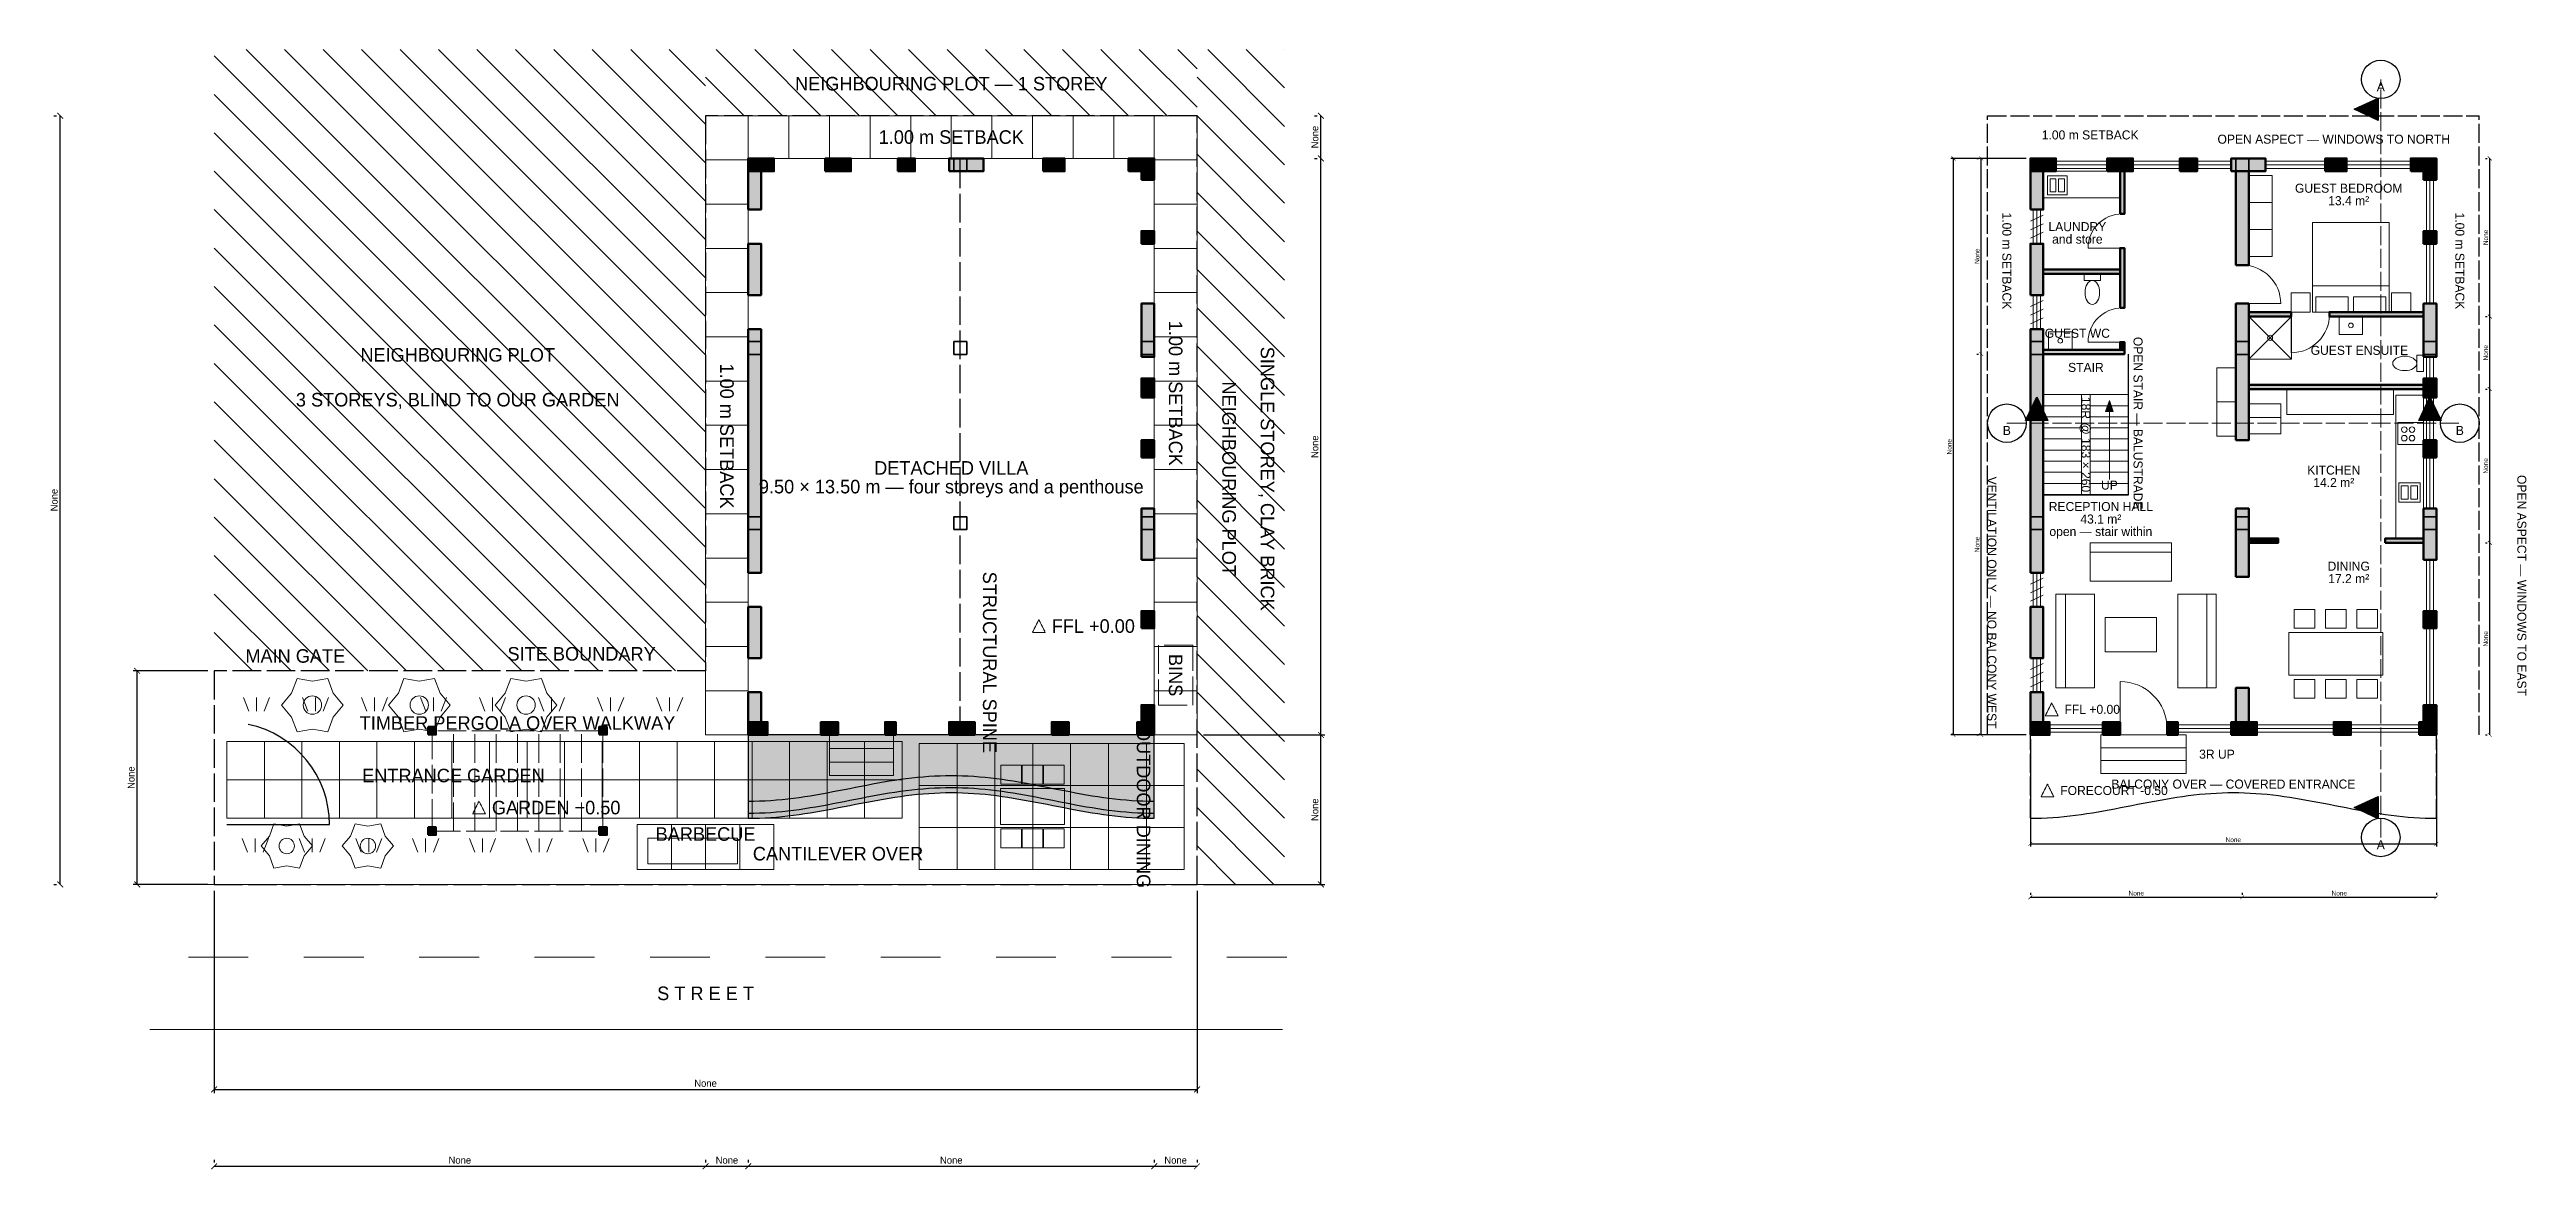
# Model space of a CAD drawing. Header units: millimetres. Extents: x -3851 to 506847, y -6675 to 35120.
# Drawn here: x -3851 to 54109, y -6675 to 19550 of the extents above; entities that cross this region are included whole.
import ezdxf
from ezdxf.enums import TextEntityAlignment as Align

# ---------------------------------------------------------------- set-up
doc = ezdxf.new("R2010")
doc.units = ezdxf.units.MM
doc.header["$LTSCALE"] = 20
doc.linetypes.add('DASHDOT', pattern=[3.556, 2.54, -0.508, 0, -0.508])
doc.linetypes.add('DASHED', pattern=[1.524, 1.27, -0.254])
for name, color, linetype, lineweight in [('A-ANNO-DIMS-00', 5, 'CONTINUOUS', 13), ('A-ANNO-DIMS-SITE', 5, 'CONTINUOUS', 13), ('A-ANNO-PATT-00', 8, 'CONTINUOUS', 9), ('A-ANNO-PATT-SITE', 8, 'CONTINUOUS', 9), ('A-ANNO-SYMB-00', 5, 'DASHED', 13), ('A-ANNO-SYMB-SITE', 5, 'DASHED', 13), ('A-ANNO-TEXT-00', 7, 'CONTINUOUS', 13), ('A-ANNO-TEXT-SITE', 7, 'CONTINUOUS', 13), ('A-DOOR-00', 3, 'CONTINUOUS', 18), ('A-EQPM-00', 6, 'CONTINUOUS', 13), ('A-FLOR-00', 7, 'CONTINUOUS', 25), ('A-FLOR-OVER-00', 7, 'CONTINUOUS', 25), ('A-FLOR-SITE', 7, 'CONTINUOUS', 25), ('A-FLOR-STRS-00', 2, 'CONTINUOUS', 18), ('A-FLOR-STRS-SITE', 2, 'CONTINUOUS', 18), ('A-FURN-00', 6, 'CONTINUOUS', 13), ('A-FURN-SITE', 6, 'CONTINUOUS', 13), ('A-GLAZ-00', 4, 'CONTINUOUS', 18), ('A-WALL-00', 7, 'CONTINUOUS', 50), ('A-WALL-PATT-00', 7, 'CONTINUOUS', 9), ('A-WALL-PATT-SITE', 7, 'CONTINUOUS', 9), ('A-WALL-SITE', 7, 'CONTINUOUS', 50), ('G-ANNO-BNDY-00', 1, 'DASHDOT', 25), ('G-ANNO-BNDY-SITE', 1, 'DASHDOT', 25), ('L-PLNT-SITE', 3, 'CONTINUOUS', 13), ('L-SITE-SITE', 3, 'CONTINUOUS', 18), ('S-COLS-00', 7, 'CONTINUOUS', 35), ('S-COLS-SITE', 7, 'CONTINUOUS', 35)]:
    doc.layers.add(name, color=color, linetype=linetype, lineweight=lineweight)
doc.dimstyles.new('ARCH', dxfattribs={"dimtxt": 2.2, "dimasz": 1.8, "dimexe": 1.2, "dimexo": 2, "dimgap": 0.8, "dimtad": 1, "dimlfac": 0.001, "dimblk": 'ARCHTICK', "dimcen": 2.5, "dimazin": 3, "dimtfac": 1, "dimtmove": 0, "dimatfit": 3})

msp = doc.modelspace()

# ---------------------------------------------------------------- texts
at = {"layer": 'A-ANNO-TEXT-00'}
for s, height, p in [('A', 211.667, (50700, 18680)), ('1.00 m SETBACK', 211.66667, (43900, 17550)), ('OPEN ASPECT — WINDOWS TO NORTH', 211.66667, (49600, 17450)), ('GUEST BEDROOM', 211.66667, (49950, 16302.235)), ('13.4 m²', 211.6667, (49950, 16010.135)), ('LAUNDRY', 211.6667, (43600, 15402.235)), ('and store', 211.6667, (43600, 15110.135)), ('GUEST WC', 211.6667, (43600, 12906.185)), ('STAIR', 211.6667, (43800, 12106.185)), ('GUEST ENSUITE', 211.66667, (50200, 12506.185)), ('B', 211.667, (41950, 10630)), ('B', 211.667, (52550, 10630)), ('KITCHEN', 211.6667, (49600, 9702.235)), ('14.2 m²', 211.6667, (49600, 9410.135)), ('RECEPTION HALL', 211.66667, (44150, 8848.285)), ('open — stair within', 211.66667, (44150, 8264.085)), ('43.1 m²', 211.6667, (44150, 8556.185)), ('DINING', 211.6667, (49950, 7452.235)), ('17.2 m²', 211.6667, (49950, 7160.135)), ('BALCONY OVER — COVERED ENTRANCE', 211.66667, (47250, 2350)), ('A', 211.667, (50700, 930))]:
    msp.add_text(s, height=height, dxfattribs=at).set_placement(p, align=Align.MIDDLE_CENTER)
for s, p in [('1.00 m SETBACK', (41950, 14600)), ('1.00 m SETBACK', (52550, 14600)), ('OPEN STAIR — BALUSTRADE', (45020, 10800)), ('VENTILATION ONLY — NO BALCONY WEST', (41600, 6600)), ('OPEN ASPECT — WINDOWS TO EAST', (54000, 7000))]:
    msp.add_text(s, height=211.66667, rotation=-90, dxfattribs=at).set_placement(p, align=Align.MIDDLE_CENTER)
for s, height, p in [('FFL +0.00', 211.6667, (43300, 4100)), ('3R UP', 211.6667, (46450, 3050)), ('FORECOURT -0.50', 211.66667, (43200, 2200))]:
    msp.add_text(s, height=height, dxfattribs=at).set_placement(p, align=Align.MIDDLE_LEFT)
at = {"layer": 'A-ANNO-TEXT-SITE'}
for s, p in [('NEIGHBOURING PLOT — 1 STOREY', (17250, 18750)), ('1.00 m SETBACK', (17250, 17500)), ('NEIGHBOURING PLOT', (5700, 12400)), ('3 STOREYS, BLIND TO OUR GARDEN', (5700, 11350)), ('DETACHED VILLA', (17250, 9753.353)), ('9.50 × 13.50 m — four storeys and a penthouse', (17250, 9315.202)), ('MAIN GATE', (1900, 5350)), ('SITE BOUNDARY', (8600, 5400)), ('TIMBER PERGOLA OVER WALKWAY', (7100, 3780)), ('ENTRANCE GARDEN', (5600, 2550)), ('BARBECUE', (11500, 1180)), ('CANTILEVER OVER', (14600, 720))]:
    msp.add_text(s, height=317.5, dxfattribs=at).set_placement(p, align=Align.MIDDLE_CENTER)
for s, p in [('1.00 m SETBACK', (22500, 11500)), ('SINGLE STOREY, CLAY BRICK', (24650, 9500)), ('1.00 m SETBACK', (12000, 10500)), ('NEIGHBOURING PLOT', (23750, 9500)), ('STRUCTURAL SPINE', (18150, 5200)), ('BINS', (22500, 4900)), ('OUTDOOR DINING', (21750, 1800))]:
    msp.add_text(s, height=317.5, rotation=-90, dxfattribs=at).set_placement(p, align=Align.MIDDLE_CENTER)
for s, p in [('FFL +0.00', (19600, 6050)), ('GARDEN −0.50', (6500, 1800))]:
    msp.add_text(s, height=317.5, dxfattribs=at).set_placement(p, align=Align.MIDDLE_LEFT)
at = {"layer": 'A-FLOR-STRS-00'}
msp.add_text('18R @ 183 × 260', height=211.66667, rotation=-90, dxfattribs=at).set_placement((43800, 10300), align=Align.MIDDLE_CENTER)
msp.add_text('UP', height=211.6667, dxfattribs=at).set_placement((44350, 9350), align=Align.MIDDLE_CENTER)
at = {"layer": 'L-SITE-SITE'}
msp.add_text('S T R E E T', height=317.5, dxfattribs=at).set_placement((11500, -2550), align=Align.MIDDLE_CENTER)

# ---------------------------------------------------------------- blocks, each defined once
blk = doc.blocks.new('_ARCHTICK')
at = {"color": 0, "linetype": 'BYBLOCK', "const_width": 0.15}
blk.add_lwpolyline([(-0.5, -0.5), (0.5, 0.5)], dxfattribs=at)

# ---------------------------------------------------------------- dimensions: what is measured, and where the dimension line sits
at = {"layer": 'A-ANNO-DIMS-00'}
for base, p1, p2 in [((40700, 3500), (42500, 3500), (42500, 17000)), ((41350, 12420), (41350, 12420), (41350, 17000)), ((53250, 13300), (53250, 13300), (53250, 17000)), ((53250, 11600), (53250, 11600), (53250, 13300)), ((41350, 3500), (41350, 3500), (41350, 12420)), ((53250, 8000), (53250, 8000), (53250, 11600)), ((53250, 3500), (53250, 3500), (53250, 8000))]:
    msp.add_linear_dim(base=base, p1=p1, p2=p2, angle=90, text='None', dimstyle='ARCH', override={"dimscale": 50}, dxfattribs=at).render()
for base, p1, p2 in [((42500, 950), (42500, 3500), (52000, 3500)), ((42500, -300), (42500, -300), (47460, -300)), ((47460, -300), (47460, -300), (52000, -300))]:
    msp.add_linear_dim(base=base, p1=p1, p2=p2, text='None', dimstyle='ARCH', override={"dimscale": 50}, dxfattribs=at).render()
at = {"layer": 'A-ANNO-DIMS-SITE'}
for base, p1, p2 in [((-3600, 0), (-3600, 0), (-3600, 18000)), ((25900, 17000), (25900, 17000), (25900, 18000)), ((25900, 3500), (25900, 3500), (25900, 17000)), ((-1800, 0), (0, 0), (0, 5000)), ((25900, 0), (23000, 0), (23000, 3500))]:
    msp.add_linear_dim(base=base, p1=p1, p2=p2, angle=90, text='None', dimstyle='ARCH', override={"dimscale": 75}, dxfattribs=at).render()
for base, p1, p2 in [((0, -4800), (0, 0), (23000, 0)), ((0, -6600), (0, -6600), (11500, -6600)), ((11500, -6600), (11500, -6600), (12500, -6600)), ((12500, -6600), (12500, -6600), (22000, -6600)), ((22000, -6600), (22000, -6600), (23000, -6600))]:
    msp.add_linear_dim(base=base, p1=p1, p2=p2, text='None', dimstyle='ARCH', override={"dimscale": 75}, dxfattribs=at).render()

# ---------------------------------------------------------------- hatches: boundary and pattern name
at = {"layer": 'A-ANNO-PATT-00'}
for points in [[(50080, 18150), (50640, 18410), (50640, 17890)], [(42650, 11420), (42910, 10860), (42390, 10860)], [(44350, 11330), (44260, 11070), (44440, 11070)], [(51850, 11420), (52110, 10860), (51590, 10860)], [(50080, 1800), (50640, 2060), (50640, 1540)]]:
    msp.add_hatch(color=7, dxfattribs=at).paths.add_polyline_path(points)
at = {"layer": 'A-ANNO-PATT-SITE'}
msp.add_hatch(color=7, dxfattribs=at).paths.add_polyline_path([(12500, 3500), (12500, 1550), (12631.944, 1551.142), (12763.889, 1554.558), (12895.833, 1560.222), (13027.778, 1568.092), (13159.722, 1578.108), (13291.667, 1590.192), (13423.611, 1604.254), (13555.556, 1620.187), (13687.5, 1637.868), (13819.444, 1657.164), (13951.389, 1677.927), (14083.333, 1700), (14215.278, 1723.215), (14347.222, 1747.394), (14479.167, 1772.354), (14611.111, 1797.906), (14743.056, 1823.853), (14875, 1850), (15006.944, 1876.147), (15138.889, 1902.094), (15270.833, 1927.646), (15402.778, 1952.606), (15534.722, 1976.785), (15666.667, 2000), (15798.611, 2022.073), (15930.556, 2042.836), (16062.5, 2062.132), (16194.444, 2079.813), (16326.389, 2095.746), (16458.333, 2109.808), (16590.278, 2121.892), (16722.222, 2131.908), (16854.167, 2139.778), (16986.111, 2145.442), (17118.056, 2148.858), (17250, 2150), (17381.944, 2148.858), (17513.889, 2145.442), (17645.833, 2139.778), (17777.778, 2131.908), (17909.722, 2121.892), (18041.667, 2109.808), (18173.611, 2095.746), (18305.556, 2079.813), (18437.5, 2062.132), (18569.444, 2042.836), (18701.389, 2022.073), (18833.333, 2000), (18965.278, 1976.785), (19097.222, 1952.606), (19229.167, 1927.646), (19361.111, 1902.094), (19493.056, 1876.147), (19625, 1850), (19756.944, 1823.853), (19888.889, 1797.906), (20020.833, 1772.354), (20152.778, 1747.394), (20284.722, 1723.215), (20416.667, 1700), (20548.611, 1677.927), (20680.556, 1657.164), (20812.5, 1637.868), (20944.444, 1620.187), (21076.389, 1604.254), (21208.333, 1590.192), (21340.278, 1578.108), (21472.222, 1568.092), (21604.167, 1560.222), (21736.111, 1554.558), (21868.056, 1551.142), (22000, 1550), (22000, 3500)])
at = {"layer": 'A-WALL-PATT-00'}
for points in [[(42500, 15800), (42800, 15800), (42800, 17000), (42500, 17000)], [(42500, 16700), (43100, 16700), (43100, 17000), (42500, 17000)], [(44300, 16700), (44900, 16700), (44900, 17000), (44300, 17000)], [(46000, 16700), (46400, 16700), (46400, 17000), (46000, 17000)], [(47200, 16700), (48000, 16700), (48000, 17000), (47200, 17000)], [(49400, 16700), (49900, 16700), (49900, 17000), (49400, 17000)], [(51400, 16700), (52000, 16700), (52000, 17000), (51400, 17000)], [(51700, 16500), (52000, 16500), (52000, 17000), (51700, 17000)], [(44600, 15700), (44700, 15700), (44700, 16700), (44600, 16700)], [(47310, 14500), (47610, 14500), (47610, 16700), (47310, 16700)], [(51700, 15000), (52000, 15000), (52000, 15300), (51700, 15300)], [(42500, 13800), (42800, 13800), (42800, 15000), (42500, 15000)], [(44600, 13500), (44700, 13500), (44700, 14900), (44600, 14900)], [(42800, 14300), (44600, 14300), (44600, 14400), (42800, 14400)], [(47310, 10400), (47610, 10400), (47610, 13600), (47310, 13600)], [(47610, 13300), (48600, 13300), (48600, 13400), (47610, 13400)], [(49500, 13300), (51700, 13300), (51700, 13400), (49500, 13400)], [(51700, 12350), (52000, 12350), (52000, 13600), (51700, 13600)], [(42500, 7300), (42800, 7300), (42800, 13000), (42500, 13000)], [(42800, 12420), (44700, 12420), (44700, 12520), (42800, 12520)], [(44600, 12520), (44700, 12520), (44700, 12700), (44600, 12700)], [(47610, 11600), (51700, 11600), (51700, 11700), (47610, 11700)], [(51700, 11400), (52000, 11400), (52000, 11850), (51700, 11850)], [(51700, 10000), (52000, 10000), (52000, 10400), (51700, 10400)], [(47310, 7200), (47610, 7200), (47610, 8800), (47310, 8800)], [(51700, 7600), (52000, 7600), (52000, 8800), (51700, 8800)], [(47610, 8000), (48300, 8000), (48300, 8100), (47610, 8100)], [(50800, 8000), (51700, 8000), (51700, 8100), (50800, 8100)], [(42500, 5300), (42800, 5300), (42800, 6500), (42500, 6500)], [(51700, 6000), (52000, 6000), (52000, 6400), (51700, 6400)], [(42500, 3500), (42800, 3500), (42800, 4500), (42500, 4500)], [(47310, 3800), (47610, 3800), (47610, 4600), (47310, 4600)], [(51700, 3500), (52000, 3500), (52000, 4200), (51700, 4200)], [(42500, 3500), (42950, 3500), (42950, 3800), (42500, 3800)], [(44200, 3500), (44600, 3500), (44600, 3800), (44200, 3800)], [(45700, 3500), (45950, 3500), (45950, 3800), (45700, 3800)], [(47200, 3500), (47800, 3500), (47800, 3800), (47200, 3800)], [(49600, 3500), (50000, 3500), (50000, 3800), (49600, 3800)], [(51600, 3500), (52000, 3500), (52000, 3800), (51600, 3800)]]:
    msp.add_hatch(color=7, dxfattribs=at).paths.add_polyline_path(points)
at = {"layer": 'A-WALL-PATT-SITE'}
for points in [[(12500, 15800), (12800, 15800), (12800, 17000), (12500, 17000)], [(12500, 16700), (13100, 16700), (13100, 17000), (12500, 17000)], [(14300, 16700), (14900, 16700), (14900, 17000), (14300, 17000)], [(16000, 16700), (16400, 16700), (16400, 17000), (16000, 17000)], [(17200, 16700), (18000, 16700), (18000, 17000), (17200, 17000)], [(19400, 16700), (19900, 16700), (19900, 17000), (19400, 17000)], [(21400, 16700), (22000, 16700), (22000, 17000), (21400, 17000)], [(21700, 16500), (22000, 16500), (22000, 17000), (21700, 17000)], [(21700, 15000), (22000, 15000), (22000, 15300), (21700, 15300)], [(12500, 13800), (12800, 13800), (12800, 15000), (12500, 15000)], [(21700, 12350), (22000, 12350), (22000, 13600), (21700, 13600)], [(12500, 7300), (12800, 7300), (12800, 13000), (12500, 13000)], [(21700, 11400), (22000, 11400), (22000, 11850), (21700, 11850)], [(21700, 10000), (22000, 10000), (22000, 10400), (21700, 10400)], [(21700, 7600), (22000, 7600), (22000, 8800), (21700, 8800)], [(12500, 5300), (12800, 5300), (12800, 6500), (12500, 6500)], [(21700, 6000), (22000, 6000), (22000, 6400), (21700, 6400)], [(12500, 3500), (12800, 3500), (12800, 4500), (12500, 4500)], [(21700, 3500), (22000, 3500), (22000, 4200), (21700, 4200)], [(5010, 3510), (5190, 3510), (5190, 3690), (5010, 3690)], [(9010, 3510), (9190, 3510), (9190, 3690), (9010, 3690)], [(12500, 3500), (12950, 3500), (12950, 3800), (12500, 3800)], [(14200, 3500), (14600, 3500), (14600, 3800), (14200, 3800)], [(15700, 3500), (15950, 3500), (15950, 3800), (15700, 3800)], [(17200, 3500), (17800, 3500), (17800, 3800), (17200, 3800)], [(19600, 3500), (20000, 3500), (20000, 3800), (19600, 3800)], [(21600, 3500), (22000, 3500), (22000, 3800), (21600, 3800)], [(5010, 1160), (5190, 1160), (5190, 1340), (5010, 1340)], [(9010, 1160), (9190, 1160), (9190, 1340), (9010, 1340)]]:
    msp.add_hatch(color=7, dxfattribs=at).paths.add_polyline_path(points)

# ---------------------------------------------------------------- linework, layer by layer
at = {"layer": 'A-ANNO-PATT-SITE'}
for p, q in [((11500, 7900), (0, 19400)), ((11500, 8800), (750, 19550)), ((11500, 9700), (1650, 19550)), ((11500, 10600), (2550, 19550)), ((11500, 11500), (3450, 19550)), ((11500, 12400), (4350, 19550)), ((11500, 13300), (5250, 19550)), ((11500, 14200), (6150, 19550)), ((11500, 15100), (7050, 19550)), ((11500, 16000), (7950, 19550)), ((11500, 16900), (8850, 19550)), ((11500, 17800), (9750, 19550)), ((11500, 18700), (10650, 19550)), ((13300, 18000), (11750, 19550)), ((14200, 18000), (12650, 19550)), ((15100, 18000), (13550, 19550)), ((16000, 18000), (14450, 19550)), ((16900, 18000), (15350, 19550)), ((17800, 18000), (16250, 19550)), ((18700, 18000), (17150, 19550)), ((19600, 18000), (18050, 19550)), ((20500, 18000), (18950, 19550)), ((21400, 18000), (19850, 19550)), ((22300, 18000), (20750, 19550)), ((23000, 18200), (21650, 19550)), ((23000, 19100), (22550, 19550)), ((25050, 17750), (23250, 19550)), ((25050, 18650), (24150, 19550)), ((25050, 19550), (25050, 19550)), ((12400, 18000), (11500, 18900)), ((25050, 16850), (23000, 18900)), ((11500, 7000), (0, 18500)), ((11500, 18000), (11500, 18000)), ((25050, 15950), (23000, 18000)), ((11500, 6100), (0, 17600)), ((25050, 15050), (23000, 17100)), ((11500, 5200), (0, 16700)), ((10800, 5000), (0, 15800)), ((25050, 14150), (23000, 16200)), ((25050, 13250), (23000, 15300)), ((9900, 5000), (0, 14900)), ((9000, 5000), (0, 14000)), ((25050, 12350), (23000, 14400)), ((25050, 11450), (23000, 13500)), ((8100, 5000), (0, 13100)), ((7200, 5000), (0, 12200)), ((25050, 10550), (23000, 12600)), ((25050, 9650), (23000, 11700)), ((6300, 5000), (0, 11300)), ((25050, 8750), (23000, 10800)), ((5400, 5000), (0, 10400)), ((25050, 7850), (23000, 9900)), ((4500, 5000), (0, 9500)), ((25050, 6950), (23000, 9000)), ((3600, 5000), (0, 8600)), ((2700, 5000), (0, 7700)), ((25050, 6050), (23000, 8100)), ((25050, 5150), (23000, 7200)), ((1800, 5000), (0, 6800)), ((900, 5000), (0, 5900)), ((25050, 4250), (23000, 6300)), ((25050, 3350), (23000, 5400)), ((0, 5000), (0, 5000)), ((25050, 2450), (23000, 4500)), ((25050, 1550), (23000, 3600)), ((25050, 650), (23000, 2700)), ((24800, 0), (23000, 1800)), ((23900, 0), (23000, 900)), ((23000, 0), (23000, 0))]:
    msp.add_line(p, q, dxfattribs=at)
at = {"layer": 'A-ANNO-SYMB-00', "linetype": 'DASHED', "ltscale": 17.5}
for p, q in [((50700, 1100), (50700, 18850)), ((41950, 10800), (52550, 10800))]:
    msp.add_line(p, q, dxfattribs=at)
at = {"layer": 'A-ANNO-SYMB-00'}
for points in [[(43000, 4250), (42850, 3950), (43150, 3950)], [(42900, 2350), (42750, 2050), (43050, 2050)]]:
    msp.add_lwpolyline(points, close=True, dxfattribs=at)
at = {"layer": 'A-ANNO-SYMB-SITE'}
for points in [[(19300, 6200), (19150, 5900), (19450, 5900)], [(6200, 1950), (6050, 1650), (6350, 1650)]]:
    msp.add_lwpolyline(points, close=True, dxfattribs=at)
at = {"layer": 'A-DOOR-00'}
for p, q in [((44600, 15700), (44700, 15700)), ((44650, 14900), (43850, 14900)), ((44600, 14900), (44700, 14900)), ((47310, 14500), (47610, 14500)), ((44600, 13500), (44700, 13500)), ((47310, 13600), (47610, 13600)), ((47460, 13600), (48360, 13600)), ((48600, 13300), (48600, 13400)), ((48600, 13350), (48600, 12450)), ((49500, 13300), (49500, 13400)), ((44650, 12700), (43850, 12700)), ((44600, 12700), (44700, 12700)), ((47310, 10400), (47610, 10400)), ((47310, 8800), (47610, 8800)), ((48300, 8000), (48300, 8100)), ((50800, 8000), (50800, 8100)), ((47310, 7200), (47610, 7200)), ((44600, 3650), (44600, 4750)), ((47310, 4600), (47610, 4600)), ((44600, 3500), (44600, 3800)), ((45700, 3500), (45700, 3800))]:
    msp.add_line(p, q, dxfattribs=at)
for centre, radius, start, end in [((44650, 14900), 800, 90, 180), ((47460, 13600), 900, 0, 90), ((44650, 12700), 800, 90, 180), ((48600, 13350), 900, -90, 0), ((44600, 3650), 1100, 0, 90)]:
    msp.add_arc(centre, radius, start, end, dxfattribs=at)
at = {"layer": 'A-EQPM-00'}
for p, q in [((47610, 12300), (48610, 13300)), ((48610, 12300), (47610, 13300))]:
    msp.add_line(p, q, dxfattribs=at)
for points in [[(42900, 16150), (43360, 16150), (43360, 16590), (42900, 16590)], [(42960, 16220), (43100, 16220), (43100, 16520), (42960, 16520)], [(43160, 16220), (43300, 16220), (43300, 16520), (43160, 16520)], [(43760, 14140), (44140, 14140), (44140, 14300), (43760, 14300)], [(42925, 12520), (43475, 12520), (43475, 12940), (42925, 12940)], [(47610, 12300), (48610, 12300), (48610, 13300), (47610, 13300)], [(49725, 12880), (50275, 12880), (50275, 13300), (49725, 13300)], [(51540, 12010), (51700, 12010), (51700, 12390), (51540, 12390)], [(51120, 8950), (51620, 8950), (51620, 9400), (51120, 9400)], [(51180, 9020), (51340, 9020), (51340, 9330), (51180, 9330)], [(51400, 9020), (51560, 9020), (51560, 9330), (51400, 9330)]]:
    msp.add_lwpolyline(points, close=True, dxfattribs=at)
for centre, radius in [((43200, 12730), 55), ((48110, 12800), 60), ((50000, 13090), 55)]:
    msp.add_circle(centre, radius, dxfattribs=at)
for centre, major_axis in [((43950, 13860), (0, 280)), ((51260, 12200), (280, 0))]:
    msp.add_ellipse(centre, major_axis=major_axis, ratio=0.607142857, dxfattribs=at)
at = {"layer": 'A-FLOR-00'}
for p, q in [((44800, 9120), (44800, 12420)), ((42800, 9120), (44800, 9120))]:
    msp.add_line(p, q, dxfattribs=at)
for points in [[(50080, 18150), (50640, 18410), (50640, 17890)], [(42650, 11420), (42910, 10860), (42390, 10860)], [(51850, 11420), (52110, 10860), (51590, 10860)], [(50080, 1800), (50640, 2060), (50640, 1540)]]:
    msp.add_lwpolyline(points, close=True, dxfattribs=at)
for centre in [(50700, 18850), (41950, 10800), (52550, 10800), (50700, 1100)]:
    msp.add_circle(centre, 450, dxfattribs=at)
at = {"layer": 'A-FLOR-OVER-00', "linetype": 'DASHED', "ltscale": 17.5}
for p, q in [((42500, 1550), (42500, 3500)), ((52000, 1550), (52000, 3500))]:
    msp.add_line(p, q, dxfattribs=at)
msp.add_lwpolyline([(42500, 1550), (42631.944, 1551.142), (42763.889, 1554.558), (42895.833, 1560.222), (43027.778, 1568.092), (43159.722, 1578.108), (43291.667, 1590.192), (43423.611, 1604.254), (43555.556, 1620.187), (43687.5, 1637.868), (43819.444, 1657.164), (43951.389, 1677.927), (44083.333, 1700), (44215.278, 1723.215), (44347.222, 1747.394), (44479.167, 1772.354), (44611.111, 1797.906), (44743.056, 1823.853), (44875, 1850), (45006.944, 1876.147), (45138.889, 1902.094), (45270.833, 1927.646), (45402.778, 1952.606), (45534.722, 1976.785), (45666.667, 2000), (45798.611, 2022.073), (45930.556, 2042.836), (46062.5, 2062.132), (46194.444, 2079.813), (46326.389, 2095.746), (46458.333, 2109.808), (46590.278, 2121.892), (46722.222, 2131.908), (46854.167, 2139.778), (46986.111, 2145.442), (47118.056, 2148.858), (47250, 2150), (47381.944, 2148.858), (47513.889, 2145.442), (47645.833, 2139.778), (47777.778, 2131.908), (47909.722, 2121.892), (48041.667, 2109.808), (48173.611, 2095.746), (48305.556, 2079.813), (48437.5, 2062.132), (48569.444, 2042.836), (48701.389, 2022.073), (48833.333, 2000), (48965.278, 1976.785), (49097.222, 1952.606), (49229.167, 1927.646), (49361.111, 1902.094), (49493.056, 1876.147), (49625, 1850), (49756.944, 1823.853), (49888.889, 1797.906), (50020.833, 1772.354), (50152.778, 1747.394), (50284.722, 1723.215), (50416.667, 1700), (50548.611, 1677.927), (50680.556, 1657.164), (50812.5, 1637.868), (50944.444, 1620.187), (51076.389, 1604.254), (51208.333, 1590.192), (51340.278, 1578.108), (51472.222, 1568.092), (51604.167, 1560.222), (51736.111, 1554.558), (51868.056, 1551.142), (52000, 1550)], dxfattribs=at)
at = {"layer": 'A-FLOR-SITE', "linetype": 'DASHED', "ltscale": 26.25}
msp.add_line((17460, 3500), (17460, 17000), dxfattribs=at)
at = {"layer": 'A-FLOR-SITE'}
msp.add_line((300, 1400), (2700, 1400), dxfattribs=at)
msp.add_lwpolyline([(12500, 3500), (12500, 1550), (12631.944, 1551.142), (12763.889, 1554.558), (12895.833, 1560.222), (13027.778, 1568.092), (13159.722, 1578.108), (13291.667, 1590.192), (13423.611, 1604.254), (13555.556, 1620.187), (13687.5, 1637.868), (13819.444, 1657.164), (13951.389, 1677.927), (14083.333, 1700), (14215.278, 1723.215), (14347.222, 1747.394), (14479.167, 1772.354), (14611.111, 1797.906), (14743.056, 1823.853), (14875, 1850), (15006.944, 1876.147), (15138.889, 1902.094), (15270.833, 1927.646), (15402.778, 1952.606), (15534.722, 1976.785), (15666.667, 2000), (15798.611, 2022.073), (15930.556, 2042.836), (16062.5, 2062.132), (16194.444, 2079.813), (16326.389, 2095.746), (16458.333, 2109.808), (16590.278, 2121.892), (16722.222, 2131.908), (16854.167, 2139.778), (16986.111, 2145.442), (17118.056, 2148.858), (17250, 2150), (17381.944, 2148.858), (17513.889, 2145.442), (17645.833, 2139.778), (17777.778, 2131.908), (17909.722, 2121.892), (18041.667, 2109.808), (18173.611, 2095.746), (18305.556, 2079.813), (18437.5, 2062.132), (18569.444, 2042.836), (18701.389, 2022.073), (18833.333, 2000), (18965.278, 1976.785), (19097.222, 1952.606), (19229.167, 1927.646), (19361.111, 1902.094), (19493.056, 1876.147), (19625, 1850), (19756.944, 1823.853), (19888.889, 1797.906), (20020.833, 1772.354), (20152.778, 1747.394), (20284.722, 1723.215), (20416.667, 1700), (20548.611, 1677.927), (20680.556, 1657.164), (20812.5, 1637.868), (20944.444, 1620.187), (21076.389, 1604.254), (21208.333, 1590.192), (21340.278, 1578.108), (21472.222, 1568.092), (21604.167, 1560.222), (21736.111, 1554.558), (21868.056, 1551.142), (22000, 1550), (22000, 3500)], close=True, dxfattribs=at)
at = {"layer": 'A-FLOR-SITE', "linetype": 'DASHED', "ltscale": 26.25}
msp.add_lwpolyline([(12500, 1950), (12631.944, 1951.142), (12763.889, 1954.558), (12895.833, 1960.222), (13027.778, 1968.092), (13159.722, 1978.108), (13291.667, 1990.192), (13423.611, 2004.254), (13555.556, 2020.187), (13687.5, 2037.868), (13819.444, 2057.164), (13951.389, 2077.927), (14083.333, 2100), (14215.278, 2123.215), (14347.222, 2147.394), (14479.167, 2172.354), (14611.111, 2197.906), (14743.056, 2223.853), (14875, 2250), (15006.944, 2276.147), (15138.889, 2302.094), (15270.833, 2327.646), (15402.778, 2352.606), (15534.722, 2376.785), (15666.667, 2400), (15798.611, 2422.073), (15930.556, 2442.836), (16062.5, 2462.132), (16194.444, 2479.813), (16326.389, 2495.746), (16458.333, 2509.808), (16590.278, 2521.892), (16722.222, 2531.908), (16854.167, 2539.778), (16986.111, 2545.442), (17118.056, 2548.858), (17250, 2550), (17381.944, 2548.858), (17513.889, 2545.442), (17645.833, 2539.778), (17777.778, 2531.908), (17909.722, 2521.892), (18041.667, 2509.808), (18173.611, 2495.746), (18305.556, 2479.813), (18437.5, 2462.132), (18569.444, 2442.836), (18701.389, 2422.073), (18833.333, 2400), (18965.278, 2376.785), (19097.222, 2352.606), (19229.167, 2327.646), (19361.111, 2302.094), (19493.056, 2276.147), (19625, 2250), (19756.944, 2223.853), (19888.889, 2197.906), (20020.833, 2172.354), (20152.778, 2147.394), (20284.722, 2123.215), (20416.667, 2100), (20548.611, 2077.927), (20680.556, 2057.164), (20812.5, 2037.868), (20944.444, 2020.187), (21076.389, 2004.254), (21208.333, 1990.192), (21340.278, 1978.108), (21472.222, 1968.092), (21604.167, 1960.222), (21736.111, 1954.558), (21868.056, 1951.142), (22000, 1950)], dxfattribs=at)
at = {"layer": 'A-FLOR-SITE'}
for points in [[(12500, 1670), (12631.944, 1671.142), (12763.889, 1674.558), (12895.833, 1680.222), (13027.778, 1688.092), (13159.722, 1698.108), (13291.667, 1710.192), (13423.611, 1724.254), (13555.556, 1740.187), (13687.5, 1757.868), (13819.444, 1777.164), (13951.389, 1797.927), (14083.333, 1820), (14215.278, 1843.215), (14347.222, 1867.394), (14479.167, 1892.354), (14611.111, 1917.906), (14743.056, 1943.853), (14875, 1970), (15006.944, 1996.147), (15138.889, 2022.094), (15270.833, 2047.646), (15402.778, 2072.606), (15534.722, 2096.785), (15666.667, 2120), (15798.611, 2142.073), (15930.556, 2162.836), (16062.5, 2182.132), (16194.444, 2199.813), (16326.389, 2215.746), (16458.333, 2229.808), (16590.278, 2241.892), (16722.222, 2251.908), (16854.167, 2259.778), (16986.111, 2265.442), (17118.056, 2268.858), (17250, 2270), (17381.944, 2268.858), (17513.889, 2265.442), (17645.833, 2259.778), (17777.778, 2251.908), (17909.722, 2241.892), (18041.667, 2229.808), (18173.611, 2215.746), (18305.556, 2199.813), (18437.5, 2182.132), (18569.444, 2162.836), (18701.389, 2142.073), (18833.333, 2120), (18965.278, 2096.785), (19097.222, 2072.606), (19229.167, 2047.646), (19361.111, 2022.094), (19493.056, 1996.147), (19625, 1970), (19756.944, 1943.853), (19888.889, 1917.906), (20020.833, 1892.354), (20152.778, 1867.394), (20284.722, 1843.215), (20416.667, 1820), (20548.611, 1797.927), (20680.556, 1777.164), (20812.5, 1757.868), (20944.444, 1740.187), (21076.389, 1724.254), (21208.333, 1710.192), (21340.278, 1698.108), (21472.222, 1688.092), (21604.167, 1680.222), (21736.111, 1674.558), (21868.056, 1671.142), (22000, 1670)], [(12500, 1550), (12631.944, 1551.142), (12763.889, 1554.558), (12895.833, 1560.222), (13027.778, 1568.092), (13159.722, 1578.108), (13291.667, 1590.192), (13423.611, 1604.254), (13555.556, 1620.187), (13687.5, 1637.868), (13819.444, 1657.164), (13951.389, 1677.927), (14083.333, 1700), (14215.278, 1723.215), (14347.222, 1747.394), (14479.167, 1772.354), (14611.111, 1797.906), (14743.056, 1823.853), (14875, 1850), (15006.944, 1876.147), (15138.889, 1902.094), (15270.833, 1927.646), (15402.778, 1952.606), (15534.722, 1976.785), (15666.667, 2000), (15798.611, 2022.073), (15930.556, 2042.836), (16062.5, 2062.132), (16194.444, 2079.813), (16326.389, 2095.746), (16458.333, 2109.808), (16590.278, 2121.892), (16722.222, 2131.908), (16854.167, 2139.778), (16986.111, 2145.442), (17118.056, 2148.858), (17250, 2150), (17381.944, 2148.858), (17513.889, 2145.442), (17645.833, 2139.778), (17777.778, 2131.908), (17909.722, 2121.892), (18041.667, 2109.808), (18173.611, 2095.746), (18305.556, 2079.813), (18437.5, 2062.132), (18569.444, 2042.836), (18701.389, 2022.073), (18833.333, 2000), (18965.278, 1976.785), (19097.222, 1952.606), (19229.167, 1927.646), (19361.111, 1902.094), (19493.056, 1876.147), (19625, 1850), (19756.944, 1823.853), (19888.889, 1797.906), (20020.833, 1772.354), (20152.778, 1747.394), (20284.722, 1723.215), (20416.667, 1700), (20548.611, 1677.927), (20680.556, 1657.164), (20812.5, 1637.868), (20944.444, 1620.187), (21076.389, 1604.254), (21208.333, 1590.192), (21340.278, 1578.108), (21472.222, 1568.092), (21604.167, 1560.222), (21736.111, 1554.558), (21868.056, 1551.142), (22000, 1550)]]:
    msp.add_lwpolyline(points, dxfattribs=at)
msp.add_arc((300, 1400), 2400, 0, 78, dxfattribs=at)
at = {"layer": 'A-FLOR-STRS-00'}
for p, q in [((42800, 11470), (44800, 11470)), ((42800, 11470), (43700, 11470)), ((42800, 11210), (43700, 11210)), ((43700, 9130), (43700, 11470)), ((43900, 11470), (44800, 11470)), ((43900, 9130), (43900, 11470)), ((43900, 11210), (44800, 11210)), ((44350, 9480), (44350, 11170)), ((42800, 10950), (43700, 10950)), ((42800, 10690), (43700, 10690)), ((43900, 10950), (44800, 10950)), ((43900, 10690), (44800, 10690)), ((42800, 10430), (43700, 10430)), ((42800, 10170), (43700, 10170)), ((42800, 9910), (43700, 9910)), ((43900, 10430), (44800, 10430)), ((43900, 10170), (44800, 10170)), ((43900, 9910), (44800, 9910)), ((42800, 9650), (43700, 9650)), ((42800, 9390), (43700, 9390)), ((43900, 9650), (44800, 9650)), ((43900, 9390), (44800, 9390)), ((42800, 9130), (43700, 9130)), ((43900, 9130), (44800, 9130))]:
    msp.add_line(p, q, dxfattribs=at)
for points in [[(43700, 9130), (43900, 9130), (43900, 11470), (43700, 11470)], [(44350, 11330), (44260, 11070), (44440, 11070)]]:
    msp.add_lwpolyline(points, close=True, dxfattribs=at)
at = {"layer": 'A-FLOR-STRS-SITE'}
for p, q in [((14400, 3500), (15900, 3500)), ((14400, 3183.333), (15900, 3183.333)), ((14400, 2866.667), (15900, 2866.667))]:
    msp.add_line(p, q, dxfattribs=at)
msp.add_lwpolyline([(14400, 2550), (15900, 2550), (15900, 3500), (14400, 3500)], close=True, dxfattribs=at)
at = {"layer": 'A-FURN-00'}
for p, q in [((47610, 15966.667), (48160, 15966.667)), ((47610, 15333.333), (48160, 15333.333)), ((49100, 14020), (50900, 14020)), ((46860, 11300), (47310, 11300)), ((47610, 10935), (48360, 10935))]:
    msp.add_line(p, q, dxfattribs=at)
for points in [[(42800, 16080), (44600, 16080), (44600, 16700), (42800, 16700)], [(47610, 14700), (48160, 14700), (48160, 16600), (47610, 16600)], [(49100, 13400), (50900, 13400), (50900, 15500), (49100, 15500)], [(48600, 13400), (49050, 13400), (49050, 13850), (48600, 13850)], [(49180, 13400), (49940, 13400), (49940, 13760), (49180, 13760)], [(50060, 13400), (50820, 13400), (50820, 13760), (50060, 13760)], [(50950, 13400), (51400, 13400), (51400, 13850), (50950, 13850)], [(46860, 10500), (47310, 10500), (47310, 12100), (46860, 12100)], [(48500, 11000), (51000, 11000), (51000, 11600), (48500, 11600)], [(47610, 10550), (48360, 10550), (48360, 11250), (47610, 11250)], [(51050, 8100), (51700, 8100), (51700, 11460), (51050, 11460)], [(51100, 10300), (51700, 10300), (51700, 10820), (51100, 10820)], [(43900, 7100), (45800, 7100), (45800, 8000), (43900, 8000)], [(43900, 7780), (45800, 7780), (45800, 8000), (43900, 8000)], [(43100, 4600), (44000, 4600), (44000, 6800), (43100, 6800)], [(43100, 4600), (43320, 4600), (43320, 6800), (43100, 6800)], [(45950, 4600), (46850, 4600), (46850, 6800), (45950, 6800)], [(46630, 4600), (46850, 4600), (46850, 6800), (46630, 6800)], [(48676.667, 6000), (49156.667, 6000), (49156.667, 6440), (48676.667, 6440)], [(49410, 6000), (49890, 6000), (49890, 6440), (49410, 6440)], [(50143.333, 6000), (50623.333, 6000), (50623.333, 6440), (50143.333, 6440)], [(44250, 5450), (45450, 5450), (45450, 6250), (44250, 6250)], [(48550, 4900), (50750, 4900), (50750, 5900), (48550, 5900)], [(48676.667, 4360), (49156.667, 4360), (49156.667, 4800), (48676.667, 4800)], [(49410, 4360), (49890, 4360), (49890, 4800), (49410, 4800)], [(50143.333, 4360), (50623.333, 4360), (50623.333, 4800), (50143.333, 4800)], [(44150, 3200), (46150, 3200), (46150, 3500), (44150, 3500)], [(44150, 2900), (46150, 2900), (46150, 3200), (44150, 3200)], [(44150, 2600), (46150, 2600), (46150, 2900), (44150, 2900)]]:
    msp.add_lwpolyline(points, close=True, dxfattribs=at)
for centre in [(51250, 10650), (51250, 10450), (51430, 10650), (51430, 10450)]:
    msp.add_circle(centre, 65, dxfattribs=at)
at = {"layer": 'A-FURN-SITE'}
for p, q in [((12500, 1550), (12500, 3500)), ((22000, 1550), (22000, 3500))]:
    msp.add_line(p, q, dxfattribs=at)
for points in [[(11500, 3500), (12500, 3500), (12500, 18000), (11500, 18000)], [(12500, 17000), (22000, 17000), (22000, 18000), (12500, 18000)], [(22000, 3500), (23000, 3500), (23000, 18000), (22000, 18000)], [(300, 1550), (16100, 1550), (16100, 3350), (300, 3350)], [(16500, 350), (22700, 350), (22700, 3300), (16500, 3300)], [(18410, 2350), (18890, 2350), (18890, 2790), (18410, 2790)], [(18910, 2350), (19390, 2350), (19390, 2790), (18910, 2790)], [(19410, 2350), (19890, 2350), (19890, 2790), (19410, 2790)], [(18400, 1400), (19900, 1400), (19900, 2250), (18400, 2250)], [(9900, 350), (13100, 350), (13100, 1400), (9900, 1400)], [(18410, 860), (18890, 860), (18890, 1300), (18410, 1300)], [(18910, 860), (19390, 860), (19390, 1300), (18910, 1300)], [(19410, 860), (19890, 860), (19890, 1300), (19410, 1300)], [(10150, 480), (12250, 480), (12250, 1080), (10150, 1080)]]:
    msp.add_lwpolyline(points, close=True, dxfattribs=at)
at = {"layer": 'A-FURN-SITE', "linetype": 'DASHED', "ltscale": 26.25}
msp.add_lwpolyline([(22100, 4200), (22900, 4200), (22900, 5600), (22100, 5600)], close=True, dxfattribs=at)
at = {"layer": 'A-GLAZ-00'}
for p, q in [((43100, 16700), (43100, 17000)), ((43100, 16934), (44300, 16934)), ((43100, 16850), (44300, 16850)), ((44300, 16700), (44300, 17000)), ((44900, 16700), (44900, 17000)), ((44900, 16934), (46000, 16934)), ((44900, 16850), (46000, 16850)), ((46000, 16700), (46000, 17000)), ((46400, 16700), (46400, 17000)), ((46400, 16934), (47200, 16934)), ((46400, 16850), (47200, 16850)), ((47200, 16700), (47200, 17000)), ((48000, 16700), (48000, 17000)), ((48000, 16934), (49400, 16934)), ((48000, 16850), (49400, 16850)), ((49400, 16700), (49400, 17000)), ((49900, 16700), (49900, 17000)), ((49900, 16934), (51400, 16934)), ((49900, 16850), (51400, 16850)), ((51400, 16700), (51400, 17000)), ((43100, 16766), (44300, 16766)), ((44900, 16766), (46000, 16766)), ((46400, 16766), (47200, 16766)), ((48000, 16766), (49400, 16766)), ((49900, 16766), (51400, 16766)), ((51700, 16500), (52000, 16500)), ((51766, 15300), (51766, 16500)), ((51850, 15300), (51850, 16500)), ((51934, 15300), (51934, 16500)), ((42500, 15800), (42800, 15800)), ((42500, 15530), (42800, 15670)), ((42566, 15000), (42566, 15800)), ((42650, 15000), (42650, 15800)), ((42734, 15000), (42734, 15800)), ((42500, 15330), (42800, 15470)), ((42500, 15130), (42800, 15270)), ((51700, 15300), (52000, 15300)), ((42500, 15000), (42800, 15000)), ((51700, 15000), (52000, 15000)), ((51766, 13600), (51766, 15000)), ((51850, 13600), (51850, 15000)), ((51934, 13600), (51934, 15000)), ((42500, 13800), (42800, 13800)), ((42500, 13530), (42800, 13670)), ((42500, 13330), (42800, 13470)), ((42566, 13000), (42566, 13800)), ((42650, 13000), (42650, 13800)), ((42734, 13000), (42734, 13800)), ((51700, 13600), (52000, 13600)), ((42500, 13130), (42800, 13270)), ((42500, 13000), (42800, 13000)), ((51700, 12350), (52000, 12350)), ((51766, 11850), (51766, 12350)), ((51850, 11850), (51850, 12350)), ((51934, 11850), (51934, 12350)), ((51700, 11850), (52000, 11850)), ((51700, 11400), (52000, 11400)), ((51766, 10400), (51766, 11400)), ((51850, 10400), (51850, 11400)), ((51934, 10400), (51934, 11400)), ((51700, 10400), (52000, 10400)), ((51700, 10000), (52000, 10000)), ((51766, 8800), (51766, 10000)), ((51850, 8800), (51850, 10000)), ((51934, 8800), (51934, 10000)), ((51700, 8800), (52000, 8800)), ((51700, 7600), (52000, 7600)), ((51766, 6400), (51766, 7600)), ((51850, 6400), (51850, 7600)), ((51934, 6400), (51934, 7600)), ((42500, 7300), (42800, 7300)), ((42500, 7030), (42800, 7170)), ((42500, 6830), (42800, 6970)), ((42566, 6500), (42566, 7300)), ((42650, 6500), (42650, 7300)), ((42734, 6500), (42734, 7300)), ((42500, 6630), (42800, 6770)), ((42500, 6500), (42800, 6500)), ((51700, 6400), (52000, 6400)), ((51700, 6000), (52000, 6000)), ((51766, 4200), (51766, 6000)), ((51850, 4200), (51850, 6000)), ((51934, 4200), (51934, 6000)), ((42500, 5300), (42800, 5300)), ((42566, 4500), (42566, 5300)), ((42650, 4500), (42650, 5300)), ((42734, 4500), (42734, 5300)), ((42500, 5030), (42800, 5170)), ((42500, 4830), (42800, 4970)), ((42500, 4630), (42800, 4770)), ((42500, 4500), (42800, 4500)), ((51700, 4200), (52000, 4200)), ((42950, 3500), (42950, 3800)), ((42950, 3734), (44200, 3734)), ((42950, 3650), (44200, 3650)), ((42950, 3566), (44200, 3566)), ((44200, 3500), (44200, 3800)), ((45950, 3500), (45950, 3800)), ((45950, 3734), (47200, 3734)), ((45950, 3650), (47200, 3650)), ((45950, 3566), (47200, 3566)), ((47200, 3500), (47200, 3800)), ((47800, 3500), (47800, 3800)), ((47800, 3734), (49600, 3734)), ((47800, 3650), (49600, 3650)), ((47800, 3566), (49600, 3566)), ((49600, 3500), (49600, 3800)), ((50000, 3500), (50000, 3800)), ((50000, 3734), (51600, 3734)), ((50000, 3650), (51600, 3650)), ((50000, 3566), (51600, 3566)), ((51600, 3500), (51600, 3800))]:
    msp.add_line(p, q, dxfattribs=at)
at = {"layer": 'A-WALL-00'}
for points in [[(42500, 15800), (42800, 15800), (42800, 17000), (42500, 17000)], [(42500, 16700), (43100, 16700), (43100, 17000), (42500, 17000)], [(44300, 16700), (44900, 16700), (44900, 17000), (44300, 17000)], [(46000, 16700), (46400, 16700), (46400, 17000), (46000, 17000)], [(47200, 16700), (48000, 16700), (48000, 17000), (47200, 17000)], [(49400, 16700), (49900, 16700), (49900, 17000), (49400, 17000)], [(51400, 16700), (52000, 16700), (52000, 17000), (51400, 17000)], [(51700, 16500), (52000, 16500), (52000, 17000), (51700, 17000)], [(44600, 15700), (44700, 15700), (44700, 16700), (44600, 16700)], [(47310, 14500), (47610, 14500), (47610, 16700), (47310, 16700)], [(51700, 15000), (52000, 15000), (52000, 15300), (51700, 15300)], [(42500, 13800), (42800, 13800), (42800, 15000), (42500, 15000)], [(44600, 13500), (44700, 13500), (44700, 14900), (44600, 14900)], [(42800, 14300), (44600, 14300), (44600, 14400), (42800, 14400)], [(47310, 10400), (47610, 10400), (47610, 13600), (47310, 13600)], [(47610, 13300), (48600, 13300), (48600, 13400), (47610, 13400)], [(49500, 13300), (51700, 13300), (51700, 13400), (49500, 13400)], [(51700, 12350), (52000, 12350), (52000, 13600), (51700, 13600)], [(42500, 7300), (42800, 7300), (42800, 13000), (42500, 13000)], [(42800, 12420), (44700, 12420), (44700, 12520), (42800, 12520)], [(44600, 12520), (44700, 12520), (44700, 12700), (44600, 12700)], [(47610, 11600), (51700, 11600), (51700, 11700), (47610, 11700)], [(51700, 11400), (52000, 11400), (52000, 11850), (51700, 11850)], [(51700, 10000), (52000, 10000), (52000, 10400), (51700, 10400)], [(47310, 7200), (47610, 7200), (47610, 8800), (47310, 8800)], [(51700, 7600), (52000, 7600), (52000, 8800), (51700, 8800)], [(47610, 8000), (48300, 8000), (48300, 8100), (47610, 8100)], [(50800, 8000), (51700, 8000), (51700, 8100), (50800, 8100)], [(42500, 5300), (42800, 5300), (42800, 6500), (42500, 6500)], [(51700, 6000), (52000, 6000), (52000, 6400), (51700, 6400)], [(42500, 3500), (42800, 3500), (42800, 4500), (42500, 4500)], [(47310, 3800), (47610, 3800), (47610, 4600), (47310, 4600)], [(51700, 3500), (52000, 3500), (52000, 4200), (51700, 4200)], [(42500, 3500), (42950, 3500), (42950, 3800), (42500, 3800)], [(44200, 3500), (44600, 3500), (44600, 3800), (44200, 3800)], [(45700, 3500), (45950, 3500), (45950, 3800), (45700, 3800)], [(47200, 3500), (47800, 3500), (47800, 3800), (47200, 3800)], [(49600, 3500), (50000, 3500), (50000, 3800), (49600, 3800)], [(51600, 3500), (52000, 3500), (52000, 3800), (51600, 3800)]]:
    msp.add_lwpolyline(points, close=True, dxfattribs=at)
at = {"layer": 'A-WALL-SITE'}
for points in [[(12500, 15800), (12800, 15800), (12800, 17000), (12500, 17000)], [(12500, 16700), (13100, 16700), (13100, 17000), (12500, 17000)], [(14300, 16700), (14900, 16700), (14900, 17000), (14300, 17000)], [(16000, 16700), (16400, 16700), (16400, 17000), (16000, 17000)], [(17200, 16700), (18000, 16700), (18000, 17000), (17200, 17000)], [(19400, 16700), (19900, 16700), (19900, 17000), (19400, 17000)], [(21400, 16700), (22000, 16700), (22000, 17000), (21400, 17000)], [(21700, 16500), (22000, 16500), (22000, 17000), (21700, 17000)], [(21700, 15000), (22000, 15000), (22000, 15300), (21700, 15300)], [(12500, 13800), (12800, 13800), (12800, 15000), (12500, 15000)], [(21700, 12350), (22000, 12350), (22000, 13600), (21700, 13600)], [(12500, 7300), (12800, 7300), (12800, 13000), (12500, 13000)], [(21700, 11400), (22000, 11400), (22000, 11850), (21700, 11850)], [(21700, 10000), (22000, 10000), (22000, 10400), (21700, 10400)], [(21700, 7600), (22000, 7600), (22000, 8800), (21700, 8800)], [(12500, 5300), (12800, 5300), (12800, 6500), (12500, 6500)], [(21700, 6000), (22000, 6000), (22000, 6400), (21700, 6400)], [(12500, 3500), (12800, 3500), (12800, 4500), (12500, 4500)], [(21700, 3500), (22000, 3500), (22000, 4200), (21700, 4200)], [(5010, 3510), (5190, 3510), (5190, 3690), (5010, 3690)], [(9010, 3510), (9190, 3510), (9190, 3690), (9010, 3690)], [(12500, 3500), (12950, 3500), (12950, 3800), (12500, 3800)], [(14200, 3500), (14600, 3500), (14600, 3800), (14200, 3800)], [(15700, 3500), (15950, 3500), (15950, 3800), (15700, 3800)], [(17200, 3500), (17800, 3500), (17800, 3800), (17200, 3800)], [(19600, 3500), (20000, 3500), (20000, 3800), (19600, 3800)], [(21600, 3500), (22000, 3500), (22000, 3800), (21600, 3800)], [(5010, 1160), (5190, 1160), (5190, 1340), (5010, 1340)], [(9010, 1160), (9190, 1160), (9190, 1340), (9010, 1340)]]:
    msp.add_lwpolyline(points, close=True, dxfattribs=at)
at = {"layer": 'G-ANNO-BNDY-00', "linetype": 'DASHED', "ltscale": 17.5}
for p, q in [((41500, 3500), (41500, 18000)), ((41500, 18000), (53000, 18000)), ((53000, 3500), (53000, 18000))]:
    msp.add_line(p, q, dxfattribs=at)
at = {"layer": 'G-ANNO-BNDY-SITE', "linetype": 'DASHED', "ltscale": 26.25}
msp.add_lwpolyline([(0, 0), (23000, 0), (23000, 18000), (11500, 18000), (11500, 5000), (0, 5000)], close=True, dxfattribs=at)
at = {"layer": 'L-PLNT-SITE'}
for p, q in [((810.625, 4055), (684.625, 4375)), ((990.625, 4055), (990.625, 4375)), ((1170.625, 4055), (1296.625, 4375)), ((2191.875, 4055), (2065.875, 4375)), ((2371.875, 4055), (2371.875, 4375)), ((2551.875, 4055), (2677.875, 4375)), ((3573.125, 4055), (3447.125, 4375)), ((3753.125, 4055), (3753.125, 4375)), ((3933.125, 4055), (4059.125, 4375)), ((4954.375, 4055), (4828.375, 4375)), ((5134.375, 4055), (5134.375, 4375)), ((5314.375, 4055), (5440.375, 4375)), ((6335.625, 4055), (6209.625, 4375)), ((6515.625, 4055), (6515.625, 4375)), ((6695.625, 4055), (6821.625, 4375)), ((7716.875, 4055), (7590.875, 4375)), ((7896.875, 4055), (7896.875, 4375)), ((8076.875, 4055), (8202.875, 4375)), ((9098.125, 4055), (8972.125, 4375)), ((9278.125, 4055), (9278.125, 4375)), ((9458.125, 4055), (9584.125, 4375)), ((10479.375, 4055), (10353.375, 4375)), ((10659.375, 4055), (10659.375, 4375)), ((10839.375, 4055), (10965.375, 4375)), ((784.286, 755), (658.286, 1075)), ((964.286, 755), (964.286, 1075)), ((1144.286, 755), (1270.286, 1075)), ((2112.857, 755), (1986.857, 1075)), ((2292.857, 755), (2292.857, 1075)), ((2472.857, 755), (2598.857, 1075)), ((3441.429, 755), (3315.429, 1075)), ((3621.429, 755), (3621.429, 1075)), ((3801.429, 755), (3927.429, 1075)), ((4770, 755), (4644, 1075)), ((4950, 755), (4950, 1075)), ((5130, 755), (5256, 1075)), ((6098.571, 755), (5972.571, 1075)), ((6278.571, 755), (6278.571, 1075)), ((6458.571, 755), (6584.571, 1075)), ((7427.143, 755), (7301.143, 1075)), ((7607.143, 755), (7607.143, 1075)), ((7787.143, 755), (7913.143, 1075)), ((8755.714, 755), (8629.714, 1075)), ((8935.714, 755), (8935.714, 1075)), ((9115.714, 755), (9241.714, 1075))]:
    msp.add_line(p, q, dxfattribs=at)
for points in [[(3020, 4200), (2786.36, 4480.8), (2660, 4823.538), (2300, 4761.6), (1940, 4823.538), (1813.64, 4480.8), (1580, 4200), (1813.64, 3919.2), (1940, 3576.462), (2300, 3638.4), (2660, 3576.462), (2786.36, 3919.2)], [(5520, 4200), (5286.36, 4480.8), (5160, 4823.538), (4800, 4761.6), (4440, 4823.538), (4313.64, 4480.8), (4080, 4200), (4313.64, 3919.2), (4440, 3576.462), (4800, 3638.4), (5160, 3576.462), (5286.36, 3919.2)], [(8020, 4200), (7786.36, 4480.8), (7660, 4823.538), (7300, 4761.6), (6940, 4823.538), (6813.64, 4480.8), (6580, 4200), (6813.64, 3919.2), (6940, 3576.462), (7300, 3638.4), (7660, 3576.462), (7786.36, 3919.2)], [(2300, 900), (2105.3, 1134), (2000, 1419.615), (1700, 1368), (1400, 1419.615), (1294.7, 1134), (1100, 900), (1294.7, 666), (1400, 380.385), (1700, 432), (2000, 380.385), (2105.3, 666)], [(4200, 900), (4005.3, 1134), (3900, 1419.615), (3600, 1368), (3300, 1419.615), (3194.7, 1134), (3000, 900), (3194.7, 666), (3300, 380.385), (3600, 432), (3900, 380.385), (4005.3, 666)]]:
    msp.add_lwpolyline(points, close=True, dxfattribs=at)
for centre, radius in [((2300, 4200), 216), ((4800, 4200), 216), ((7300, 4200), 216), ((1700, 900), 180), ((3600, 900), 180)]:
    msp.add_circle(centre, radius, dxfattribs=at)
at = {"layer": 'L-SITE-SITE'}
for p, q in [((13450, 17000), (13450, 18000)), ((14400, 17000), (14400, 18000)), ((15350, 17000), (15350, 18000)), ((16300, 17000), (16300, 18000)), ((17250, 17000), (17250, 18000)), ((18200, 17000), (18200, 18000)), ((19150, 17000), (19150, 18000)), ((20100, 17000), (20100, 18000)), ((21050, 17000), (21050, 18000)), ((11500, 16964.286), (12500, 16964.286)), ((22000, 16964.286), (23000, 16964.286)), ((11500, 15928.571), (12500, 15928.571)), ((22000, 15928.571), (23000, 15928.571)), ((11500, 14892.857), (12500, 14892.857)), ((22000, 14892.857), (23000, 14892.857)), ((11500, 13857.143), (12500, 13857.143)), ((22000, 13857.143), (23000, 13857.143)), ((11500, 12821.429), (12500, 12821.429)), ((22000, 12821.429), (23000, 12821.429)), ((11500, 11785.714), (12500, 11785.714)), ((22000, 11785.714), (23000, 11785.714)), ((11500, 10750), (12500, 10750)), ((22000, 10750), (23000, 10750)), ((11500, 9714.286), (12500, 9714.286)), ((22000, 9714.286), (23000, 9714.286)), ((11500, 8678.571), (12500, 8678.571)), ((22000, 8678.571), (23000, 8678.571)), ((11500, 7642.857), (12500, 7642.857)), ((22000, 7642.857), (23000, 7642.857)), ((11500, 6607.143), (12500, 6607.143)), ((22000, 6607.143), (23000, 6607.143)), ((11500, 5571.429), (12500, 5571.429)), ((22000, 5571.429), (23000, 5571.429)), ((11500, 4535.714), (12500, 4535.714)), ((22000, 4535.714), (23000, 4535.714)), ((1177.778, 1550), (1177.778, 3350)), ((2055.556, 1550), (2055.556, 3350)), ((2933.333, 1550), (2933.333, 3350)), ((3811.111, 1550), (3811.111, 3350)), ((4688.889, 1550), (4688.889, 3350)), ((5566.667, 1550), (5566.667, 3350)), ((6444.444, 1550), (6444.444, 3350)), ((7322.222, 1550), (7322.222, 3350)), ((8200, 1550), (8200, 3350)), ((9077.778, 1550), (9077.778, 3350)), ((9955.556, 1550), (9955.556, 3350)), ((10833.333, 1550), (10833.333, 3350)), ((11711.111, 1550), (11711.111, 3350)), ((12588.889, 1550), (12588.889, 3350)), ((13466.667, 1550), (13466.667, 3350)), ((14344.444, 1550), (14344.444, 3350)), ((15222.222, 1550), (15222.222, 3350)), ((17385.714, 350), (17385.714, 3300)), ((18271.429, 350), (18271.429, 3300)), ((19157.143, 350), (19157.143, 3300)), ((20042.857, 350), (20042.857, 3300)), ((20928.571, 350), (20928.571, 3300)), ((21814.286, 350), (21814.286, 3300)), ((300, 2450), (16100, 2450)), ((16500, 2316.667), (22700, 2316.667)), ((10700, 350), (10700, 1400)), ((11500, 350), (11500, 1400)), ((12300, 350), (12300, 1400)), ((16500, 1333.333), (22700, 1333.333)), ((-1500, 0), (25000, 0)), ((-600, -1700), (800, -1700)), ((2100, -1700), (3500, -1700)), ((4800, -1700), (6200, -1700)), ((7500, -1700), (8900, -1700)), ((10200, -1700), (11600, -1700)), ((12900, -1700), (14300, -1700)), ((15600, -1700), (17000, -1700)), ((18300, -1700), (19700, -1700)), ((21000, -1700), (22400, -1700)), ((23700, -1700), (25100, -1700)), ((-1500, -3400), (25000, -3400))]:
    msp.add_line(p, q, dxfattribs=at)
at = {"layer": 'L-SITE-SITE', "linetype": 'DASHED', "ltscale": 26.25}
for p, q in [((5600, 1250), (5600, 3600)), ((6100, 1250), (6100, 3600)), ((6600, 1250), (6600, 3600)), ((7100, 1250), (7100, 3600)), ((7600, 1250), (7600, 3600)), ((8100, 1250), (8100, 3600)), ((8600, 1250), (8600, 3600))]:
    msp.add_line(p, q, dxfattribs=at)
msp.add_lwpolyline([(5100, 1250), (9100, 1250), (9100, 3600), (5100, 3600)], close=True, dxfattribs=at)
at = {"layer": 'S-COLS-00'}
for points in [[(42500, 16700), (42800, 16700), (42800, 17000), (42500, 17000)], [(47310, 16700), (47610, 16700), (47610, 17000), (47310, 17000)], [(51700, 16700), (52000, 16700), (52000, 17000), (51700, 17000)], [(42500, 12410), (42800, 12410), (42800, 12710), (42500, 12710)], [(47310, 12410), (47610, 12410), (47610, 12710), (47310, 12710)], [(51700, 12410), (52000, 12410), (52000, 12710), (51700, 12710)], [(42500, 8310), (42800, 8310), (42800, 8610), (42500, 8610)], [(47310, 8310), (47610, 8310), (47610, 8610), (47310, 8610)], [(51700, 8310), (52000, 8310), (52000, 8610), (51700, 8610)], [(42500, 3500), (42800, 3500), (42800, 3800), (42500, 3800)], [(47310, 3500), (47610, 3500), (47610, 3800), (47310, 3800)], [(51700, 3500), (52000, 3500), (52000, 3800), (51700, 3800)]]:
    msp.add_lwpolyline(points, close=True, dxfattribs=at)
at = {"layer": 'S-COLS-SITE'}
for points in [[(12500, 16700), (12800, 16700), (12800, 17000), (12500, 17000)], [(17310, 16700), (17610, 16700), (17610, 17000), (17310, 17000)], [(21700, 16700), (22000, 16700), (22000, 17000), (21700, 17000)], [(12500, 12410), (12800, 12410), (12800, 12710), (12500, 12710)], [(17310, 12410), (17610, 12410), (17610, 12710), (17310, 12710)], [(21700, 12410), (22000, 12410), (22000, 12710), (21700, 12710)], [(12500, 8310), (12800, 8310), (12800, 8610), (12500, 8610)], [(17310, 8310), (17610, 8310), (17610, 8610), (17310, 8610)], [(21700, 8310), (22000, 8310), (22000, 8610), (21700, 8610)], [(12500, 3500), (12800, 3500), (12800, 3800), (12500, 3800)], [(17310, 3500), (17610, 3500), (17610, 3800), (17310, 3800)], [(21700, 3500), (22000, 3500), (22000, 3800), (21700, 3800)]]:
    msp.add_lwpolyline(points, close=True, dxfattribs=at)

msp.set_redraw_order([(e.dxf.handle, doc.entitydb.next_handle()) for e in msp.query("TEXT MTEXT ATTDEF DIMENSION ARC_DIMENSION")])  # texts and dimensions are drawn at this point

doc.saveas('drawing.dxf')
